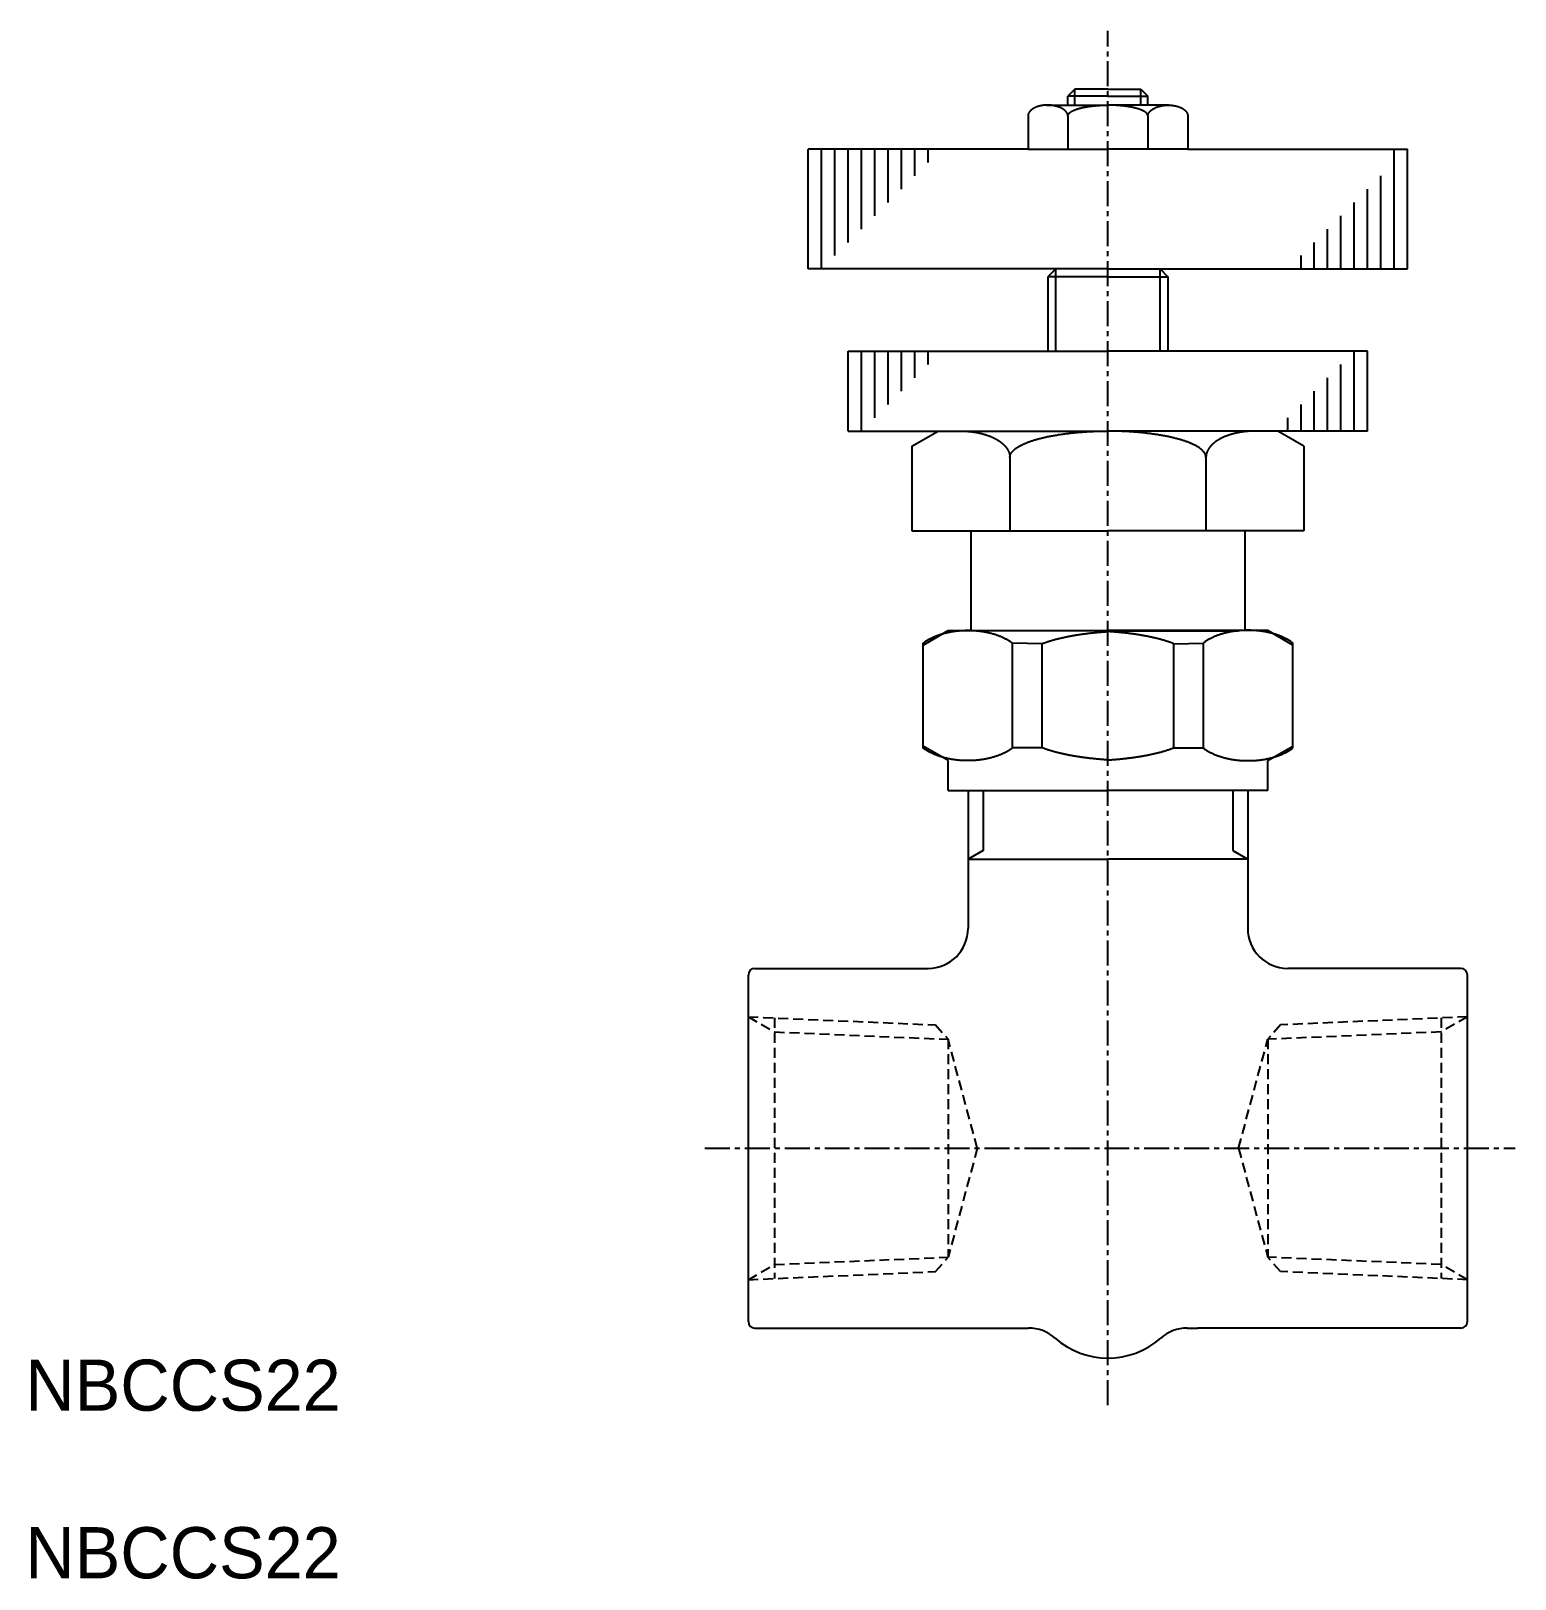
# Model space of a CAD drawing. Extents: x -13.7 to 60.6, y 117.1 to 194.6.
import ezdxf

# ---------------------------------------------------------------- set-up
doc = ezdxf.new("R2010")
doc.units = 0
doc.linetypes.add('CENTER', pattern=[2, 1.25, -0.25, 0.25, -0.25])
doc.linetypes.add('DASHED', pattern=[0.75, 0.5, -0.25])
doc.layers.get('0').update_dxf_attribs({"linetype": 'CONTINUOUS'})
doc.layers.add('CENTER', color=1, linetype='CENTER')

msp = doc.modelspace()

# ---------------------------------------------------------------- texts
at = {"color": 7, "linetype": 'CONTINUOUS'}
for p in [(-14.015, 125.552), (-14.015, 117.167)]:
    msp.add_text('NBCCS22', height=2.5597, dxfattribs=at).set_placement(p)

# ---------------------------------------------------------------- linework, layer by layer
at = {"color": 7, "linetype": 'CONTINUOUS'}
for p, q in [((38.529, 191.69), (38.179, 191.34)), ((38.529, 191.69), (38.179, 191.34)), ((40.179, 191.69), (38.529, 191.69)), ((40.179, 191.69), (38.529, 191.69)), ((40.179, 191.69), (41.829, 191.69)), ((40.179, 191.69), (41.829, 191.69)), ((41.829, 191.69), (42.179, 191.34)), ((41.829, 191.69), (42.179, 191.34)), ((37.124, 190.89), (40.179, 190.89)), ((37.124, 190.89), (40.179, 190.89)), ((40.179, 191.34), (38.179, 191.34)), ((40.179, 191.34), (38.179, 191.34)), ((38.179, 190.89), (38.179, 191.34)), ((38.179, 190.89), (38.179, 191.34)), ((40.179, 191.34), (42.179, 191.34)), ((40.179, 191.34), (42.179, 191.34)), ((43.234, 190.89), (40.179, 190.89)), ((43.234, 190.89), (40.179, 190.89)), ((42.179, 190.89), (42.179, 191.34)), ((42.179, 190.89), (42.179, 191.34)), ((36.179, 190.339), (36.179, 188.69)), ((36.179, 190.339), (36.179, 188.69)), ((38.179, 190.352), (38.179, 190.379)), ((38.179, 190.352), (38.179, 190.379)), ((38.179, 190.352), (38.179, 188.69)), ((38.179, 190.352), (38.179, 188.69)), ((42.179, 190.352), (42.179, 190.379)), ((42.179, 190.352), (42.179, 190.379)), ((42.179, 190.352), (42.179, 188.69)), ((42.179, 190.352), (42.179, 188.69)), ((44.179, 190.339), (44.179, 188.69)), ((44.179, 190.339), (44.179, 188.69)), ((36.179, 188.69), (25.179, 188.69)), ((25.179, 182.69), (25.179, 188.69)), ((36.179, 188.69), (40.179, 188.69)), ((44.179, 188.69), (40.179, 188.69)), ((44.179, 188.69), (55.179, 188.69)), ((55.179, 182.69), (55.179, 188.69)), ((40.179, 182.69), (25.179, 182.69)), ((40.179, 182.69), (25.179, 182.69)), ((37.569, 182.69), (37.179, 182.3)), ((40.179, 182.3), (37.179, 182.3)), ((37.179, 182.3), (37.179, 178.579)), ((40.179, 182.69), (37.569, 182.69)), ((40.179, 182.69), (55.179, 182.69)), ((40.179, 182.69), (55.179, 182.69)), ((40.179, 182.69), (42.789, 182.69)), ((40.179, 182.3), (43.179, 182.3)), ((42.789, 182.69), (43.179, 182.3)), ((43.179, 182.3), (43.179, 178.579)), ((27.179, 174.579), (27.179, 178.579)), ((27.179, 178.579), (40.179, 178.579)), ((53.179, 178.579), (40.179, 178.579)), ((53.179, 174.579), (53.179, 178.579)), ((27.179, 174.579), (40.179, 174.579)), ((30.364, 173.819), (31.679, 174.579)), ((53.179, 174.579), (40.179, 174.579)), ((49.994, 173.819), (48.679, 174.579)), ((30.364, 173.819), (30.364, 169.593)), ((49.994, 173.819), (49.994, 169.593)), ((35.272, 173.259), (35.272, 169.593)), ((45.087, 173.259), (45.087, 169.593)), ((30.364, 169.593), (40.179, 169.593)), ((33.321, 169.593), (33.321, 164.593)), ((49.994, 169.593), (40.179, 169.593)), ((47.037, 169.593), (47.037, 164.593)), ((30.929, 163.872), (32.179, 164.593)), ((32.179, 164.593), (40.179, 164.593)), ((40.179, 164.585), (33.656, 164.585)), ((48.179, 164.593), (40.179, 164.593)), ((40.179, 164.585), (46.702, 164.585)), ((49.429, 163.872), (48.179, 164.593)), ((30.929, 158.719), (30.929, 163.967)), ((30.929, 158.815), (30.929, 163.872)), ((35.401, 158.719), (35.401, 163.967)), ((36.884, 163.939), (35.401, 163.967)), ((36.884, 158.73), (36.884, 163.939)), ((43.474, 163.939), (44.957, 163.967)), ((43.474, 158.73), (43.474, 163.939)), ((44.957, 158.719), (44.957, 163.967)), ((49.429, 158.719), (49.429, 163.967)), ((49.429, 158.815), (49.429, 163.872)), ((32.179, 158.093), (30.929, 158.815)), ((32.179, 156.593), (32.179, 158.093)), ((36.884, 158.73), (35.401, 158.719)), ((43.474, 158.73), (44.957, 158.719)), ((48.179, 158.093), (49.429, 158.815)), ((48.179, 156.593), (48.179, 158.093)), ((32.179, 156.593), (40.179, 156.593)), ((33.179, 156.593), (33.179, 149.69)), ((48.179, 156.593), (40.179, 156.593)), ((47.179, 156.593), (47.179, 149.69)), ((33.179, 153.16), (40.179, 153.16)), ((47.179, 153.16), (40.179, 153.16)), ((22.179, 130.023), (22.179, 147.357)), ((22.512, 147.69), (31.179, 147.69)), ((57.846, 147.69), (49.179, 147.69)), ((58.179, 130.023), (58.179, 147.357)), ((22.512, 129.69), (35.679, 129.69)), ((35.179, 129.69), (35.679, 129.69)), ((35.429, 129.69), (36.21, 129.69)), ((44.148, 129.69), (44.679, 129.69)), ((57.846, 129.69), (44.679, 129.69))]:
    msp.add_line(p, q, dxfattribs=at)
at = {"color": 3, "linetype": 'CONTINUOUS'}
for p, q in [((38.529, 190.89), (38.529, 191.69)), ((38.529, 190.89), (38.529, 191.69)), ((41.829, 190.89), (41.829, 191.69)), ((41.829, 190.89), (41.829, 191.69)), ((25.846, 182.69), (25.846, 188.69)), ((26.512, 183.357), (26.512, 188.69)), ((27.179, 184.023), (27.179, 188.69)), ((27.846, 184.69), (27.846, 188.69)), ((28.512, 185.357), (28.512, 188.69)), ((29.179, 186.023), (29.179, 188.69)), ((29.179, 186.023), (29.179, 188.69)), ((29.846, 186.69), (29.846, 188.69)), ((30.512, 187.357), (30.512, 188.69)), ((31.179, 188.023), (31.179, 188.69)), ((54.512, 182.69), (54.512, 188.69)), ((53.846, 182.69), (53.846, 187.357)), ((52.512, 182.69), (52.512, 186.023)), ((53.179, 182.69), (53.179, 186.69)), ((51.846, 182.69), (51.846, 185.357)), ((51.179, 182.69), (51.179, 184.69)), ((51.179, 182.69), (51.179, 184.69)), ((50.512, 182.69), (50.512, 184.023)), ((49.846, 182.69), (49.846, 183.357)), ((37.569, 178.579), (37.569, 182.69)), ((42.789, 178.579), (42.789, 182.69)), ((27.846, 174.579), (27.846, 178.579)), ((28.512, 175.245), (28.512, 178.579)), ((29.179, 175.912), (29.179, 178.579)), ((29.846, 176.579), (29.846, 178.579)), ((30.512, 177.245), (30.512, 178.579)), ((31.179, 177.912), (31.179, 178.579)), ((52.512, 174.579), (52.512, 178.579)), ((51.846, 174.579), (51.846, 177.912)), ((51.179, 174.579), (51.179, 177.245)), ((49.846, 174.579), (49.846, 175.912)), ((50.512, 174.579), (50.512, 176.579)), ((49.179, 174.579), (49.179, 175.245)), ((33.929, 156.593), (33.929, 153.593)), ((46.429, 156.593), (46.429, 153.593)), ((33.929, 153.593), (33.179, 153.16)), ((46.429, 153.593), (47.179, 153.16))]:
    msp.add_line(p, q, dxfattribs=at)
at = {"color": 3, "linetype": 'DASHED'}
for p, q in [((22.179, 145.268), (23.492, 144.51)), ((22.179, 145.268), (31.546, 144.861)), ((23.492, 145.211), (23.492, 132.169)), ((58.179, 145.268), (48.812, 144.861)), ((58.179, 145.268), (56.866, 144.51)), ((56.866, 145.211), (56.866, 132.169)), ((23.492, 144.51), (32.179, 144.14)), ((31.546, 144.861), (32.179, 144.14)), ((32.179, 144.14), (32.179, 133.24)), ((33.639, 138.69), (32.179, 144.14)), ((46.719, 138.69), (48.179, 144.14)), ((48.812, 144.861), (48.179, 144.14)), ((56.866, 144.51), (48.179, 144.14)), ((48.179, 144.14), (48.179, 133.24)), ((33.639, 138.69), (32.179, 133.24)), ((46.719, 138.69), (48.179, 133.24)), ((22.179, 132.111), (23.492, 132.869)), ((22.179, 132.111), (31.546, 132.519)), ((23.492, 132.869), (32.179, 133.24)), ((31.546, 132.519), (32.179, 133.24)), ((56.866, 132.869), (48.179, 133.24)), ((48.812, 132.519), (48.179, 133.24)), ((58.179, 132.111), (48.812, 132.519)), ((58.179, 132.111), (56.866, 132.869))]:
    msp.add_line(p, q, dxfattribs=at)
at = {"color": 7, "linetype": 'CONTINUOUS'}
for points in [[(38.18, 190.372, 0), (38.178, 190.385, 0), (38.175, 190.398, 0), (38.171, 190.411, 0), (38.166, 190.425, 0), (38.161, 190.438, 0), (38.156, 190.451, 0), (38.15, 190.464, 0), (38.143, 190.477, 0), (38.136, 190.49, 0), (38.129, 190.502, 0), (38.12, 190.515, 0), (38.112, 190.528, 0), (38.102, 190.54, 0), (38.093, 190.552, 0), (38.082, 190.565, 0), (38.072, 190.577, 0), (38.06, 190.589, 0), (38.048, 190.6, 0), (38.036, 190.612, 0), (38.023, 190.623, 0), (38.01, 190.635, 0), (37.996, 190.646, 0), (37.982, 190.657, 0), (37.967, 190.668, 0), (37.952, 190.678, 0), (37.937, 190.688, 0), (37.921, 190.699, 0), (37.904, 190.709, 0), (37.888, 190.718, 0), (37.87, 190.728, 0), (37.853, 190.737, 0), (37.835, 190.746, 0), (37.816, 190.755, 0), (37.798, 190.764, 0), (37.779, 190.772, 0), (37.759, 190.78, 0), (37.739, 190.788, 0), (37.719, 190.795, 0), (37.699, 190.803, 0), (37.678, 190.81, 0), (37.657, 190.817, 0), (37.636, 190.823, 0), (37.615, 190.829, 0), (37.593, 190.835, 0), (37.571, 190.841, 0), (37.549, 190.846, 0), (37.526, 190.851, 0), (37.504, 190.856, 0), (37.481, 190.86, 0), (37.458, 190.865, 0), (37.435, 190.868, 0), (37.412, 190.872, 0), (37.389, 190.875, 0), (37.365, 190.878, 0), (37.341, 190.881, 0), (37.318, 190.883, 0), (37.294, 190.885, 0), (37.27, 190.887, 0), (37.246, 190.888, 0), (37.222, 190.889, 0), (37.198, 190.89, 0), (37.175, 190.89, 0), (37.151, 190.89, 0), (37.127, 190.89, 0), (37.103, 190.89, 0), (37.079, 190.889, 0), (37.055, 190.888, 0), (37.031, 190.886, 0), (37.008, 190.884, 0), (36.984, 190.882, 0), (36.961, 190.88, 0), (36.938, 190.877, 0), (36.914, 190.874, 0), (36.892, 190.87, 0), (36.869, 190.867, 0), (36.846, 190.863, 0), (36.824, 190.858, 0), (36.801, 190.854, 0), (36.779, 190.849, 0), (36.758, 190.844, 0), (36.736, 190.838, 0), (36.715, 190.833, 0), (36.694, 190.826, 0), (36.673, 190.82, 0), (36.652, 190.814, 0), (36.632, 190.807, 0), (36.612, 190.799, 0), (36.593, 190.792, 0), (36.574, 190.784, 0), (36.555, 190.776, 0), (36.536, 190.768, 0), (36.518, 190.76, 0), (36.5, 190.751, 0), (36.483, 190.742, 0), (36.466, 190.733, 0), (36.449, 190.724, 0), (36.433, 190.714, 0), (36.417, 190.704, 0), (36.402, 190.694, 0), (36.387, 190.684, 0), (36.373, 190.673, 0), (36.359, 190.663, 0), (36.346, 190.652, 0), (36.333, 190.641, 0), (36.32, 190.63, 0), (36.308, 190.618, 0), (36.297, 190.607, 0), (36.286, 190.595, 0), (36.275, 190.583, 0), (36.265, 190.571, 0), (36.256, 190.559, 0), (36.247, 190.547, 0), (36.239, 190.534, 0), (36.231, 190.522, 0), (36.223, 190.509, 0), (36.217, 190.497, 0), (36.21, 190.484, 0), (36.205, 190.471, 0), (36.2, 190.458, 0), (36.195, 190.445, 0), (36.191, 190.432, 0), (36.188, 190.419, 0), (36.185, 190.405, 0), (36.182, 190.392, 0), (36.181, 190.379, 0), (36.18, 190.366, 0), (36.179, 190.352, 0), (36.179, 190.339, 0)], [(38.18, 190.372, 0), (38.178, 190.385, 0), (38.175, 190.398, 0), (38.171, 190.411, 0), (38.166, 190.425, 0), (38.161, 190.438, 0), (38.156, 190.451, 0), (38.15, 190.464, 0), (38.143, 190.477, 0), (38.136, 190.49, 0), (38.129, 190.502, 0), (38.12, 190.515, 0), (38.112, 190.528, 0), (38.102, 190.54, 0), (38.093, 190.552, 0), (38.082, 190.565, 0), (38.072, 190.577, 0), (38.06, 190.589, 0), (38.048, 190.6, 0), (38.036, 190.612, 0), (38.023, 190.623, 0), (38.01, 190.635, 0), (37.996, 190.646, 0), (37.982, 190.657, 0), (37.967, 190.668, 0), (37.952, 190.678, 0), (37.937, 190.688, 0), (37.921, 190.699, 0), (37.904, 190.709, 0), (37.888, 190.718, 0), (37.87, 190.728, 0), (37.853, 190.737, 0), (37.835, 190.746, 0), (37.816, 190.755, 0), (37.798, 190.764, 0), (37.779, 190.772, 0), (37.759, 190.78, 0), (37.739, 190.788, 0), (37.719, 190.795, 0), (37.699, 190.803, 0), (37.678, 190.81, 0), (37.657, 190.817, 0), (37.636, 190.823, 0), (37.615, 190.829, 0), (37.593, 190.835, 0), (37.571, 190.841, 0), (37.549, 190.846, 0), (37.526, 190.851, 0), (37.504, 190.856, 0), (37.481, 190.86, 0), (37.458, 190.865, 0), (37.435, 190.868, 0), (37.412, 190.872, 0), (37.389, 190.875, 0), (37.365, 190.878, 0), (37.341, 190.881, 0), (37.318, 190.883, 0), (37.294, 190.885, 0), (37.27, 190.887, 0), (37.246, 190.888, 0), (37.222, 190.889, 0), (37.198, 190.89, 0), (37.175, 190.89, 0), (37.151, 190.89, 0), (37.127, 190.89, 0), (37.103, 190.89, 0), (37.079, 190.889, 0), (37.055, 190.888, 0), (37.031, 190.886, 0), (37.008, 190.884, 0), (36.984, 190.882, 0), (36.961, 190.88, 0), (36.938, 190.877, 0), (36.914, 190.874, 0), (36.892, 190.87, 0), (36.869, 190.867, 0), (36.846, 190.863, 0), (36.824, 190.858, 0), (36.801, 190.854, 0), (36.779, 190.849, 0), (36.758, 190.844, 0), (36.736, 190.838, 0), (36.715, 190.833, 0), (36.694, 190.826, 0), (36.673, 190.82, 0), (36.652, 190.814, 0), (36.632, 190.807, 0), (36.612, 190.799, 0), (36.593, 190.792, 0), (36.574, 190.784, 0), (36.555, 190.776, 0), (36.536, 190.768, 0), (36.518, 190.76, 0), (36.5, 190.751, 0), (36.483, 190.742, 0), (36.466, 190.733, 0), (36.449, 190.724, 0), (36.433, 190.714, 0), (36.417, 190.704, 0), (36.402, 190.694, 0), (36.387, 190.684, 0), (36.373, 190.673, 0), (36.359, 190.663, 0), (36.346, 190.652, 0), (36.333, 190.641, 0), (36.32, 190.63, 0), (36.308, 190.618, 0), (36.297, 190.607, 0), (36.286, 190.595, 0), (36.275, 190.583, 0), (36.265, 190.571, 0), (36.256, 190.559, 0), (36.247, 190.547, 0), (36.239, 190.534, 0), (36.231, 190.522, 0), (36.223, 190.509, 0), (36.217, 190.497, 0), (36.21, 190.484, 0), (36.205, 190.471, 0), (36.2, 190.458, 0), (36.195, 190.445, 0), (36.191, 190.432, 0), (36.188, 190.419, 0), (36.185, 190.405, 0), (36.182, 190.392, 0), (36.181, 190.379, 0), (36.18, 190.366, 0), (36.179, 190.352, 0), (36.179, 190.339, 0)], [(38.179, 190.352, 0), (38.179, 190.359, 0), (38.18, 190.365, 0), (38.18, 190.372, 0), (38.181, 190.378, 0), (38.183, 190.385, 0), (38.184, 190.392, 0), (38.186, 190.398, 0), (38.189, 190.405, 0), (38.191, 190.411, 0), (38.194, 190.418, 0), (38.197, 190.424, 0), (38.201, 190.431, 0), (38.204, 190.438, 0), (38.209, 190.444, 0), (38.213, 190.451, 0), (38.218, 190.457, 0), (38.222, 190.463, 0), (38.228, 190.47, 0), (38.233, 190.476, 0), (38.239, 190.483, 0), (38.245, 190.489, 0), (38.252, 190.496, 0), (38.258, 190.502, 0), (38.265, 190.508, 0), (38.272, 190.515, 0), (38.28, 190.521, 0), (38.288, 190.527, 0), (38.296, 190.533, 0), (38.304, 190.54, 0), (38.313, 190.546, 0), (38.322, 190.552, 0), (38.331, 190.558, 0), (38.341, 190.564, 0), (38.351, 190.57, 0), (38.361, 190.576, 0), (38.371, 190.582, 0), (38.382, 190.588, 0), (38.393, 190.594, 0), (38.404, 190.6, 0), (38.415, 190.606, 0), (38.427, 190.611, 0), (38.439, 190.617, 0), (38.451, 190.623, 0), (38.464, 190.629, 0), (38.476, 190.634, 0), (38.489, 190.64, 0), (38.503, 190.645, 0), (38.516, 190.651, 0), (38.53, 190.656, 0), (38.544, 190.662, 0), (38.558, 190.667, 0), (38.573, 190.673, 0), (38.587, 190.678, 0), (38.602, 190.683, 0), (38.618, 190.688, 0), (38.633, 190.693, 0), (38.649, 190.698, 0), (38.665, 190.704, 0), (38.681, 190.708, 0), (38.697, 190.713, 0), (38.714, 190.718, 0), (38.73, 190.723, 0), (38.748, 190.728, 0), (38.765, 190.733, 0), (38.782, 190.737, 0), (38.8, 190.742, 0), (38.818, 190.746, 0), (38.836, 190.751, 0), (38.854, 190.755, 0), (38.873, 190.759, 0), (38.891, 190.764, 0), (38.91, 190.768, 0), (38.929, 190.772, 0), (38.949, 190.776, 0), (38.968, 190.78, 0), (38.988, 190.784, 0), (39.007, 190.788, 0), (39.027, 190.792, 0), (39.048, 190.796, 0), (39.068, 190.799, 0), (39.088, 190.803, 0), (39.109, 190.807, 0), (39.13, 190.81, 0), (39.151, 190.814, 0), (39.172, 190.817, 0), (39.193, 190.82, 0), (39.215, 190.823, 0), (39.236, 190.827, 0), (39.258, 190.83, 0), (39.28, 190.833, 0), (39.302, 190.836, 0), (39.324, 190.838, 0), (39.346, 190.841, 0), (39.368, 190.844, 0), (39.391, 190.847, 0), (39.414, 190.849, 0), (39.436, 190.852, 0), (39.459, 190.854, 0), (39.482, 190.856, 0), (39.505, 190.859, 0), (39.528, 190.861, 0), (39.552, 190.863, 0), (39.575, 190.865, 0), (39.599, 190.867, 0), (39.622, 190.869, 0), (39.646, 190.871, 0), (39.669, 190.872, 0), (39.693, 190.874, 0), (39.717, 190.876, 0), (39.741, 190.877, 0), (39.765, 190.878, 0), (39.789, 190.88, 0), (39.813, 190.881, 0), (39.837, 190.882, 0), (39.861, 190.883, 0), (39.886, 190.884, 0), (39.91, 190.885, 0), (39.934, 190.886, 0), (39.959, 190.887, 0), (39.983, 190.888, 0), (40.007, 190.888, 0), (40.032, 190.889, 0), (40.056, 190.889, 0), (40.081, 190.889, 0), (40.105, 190.89, 0), (40.13, 190.89, 0), (40.154, 190.89, 0), (40.179, 190.89, 0)], [(38.179, 190.352, 0), (38.179, 190.359, 0), (38.18, 190.365, 0), (38.18, 190.372, 0), (38.181, 190.378, 0), (38.183, 190.385, 0), (38.184, 190.392, 0), (38.186, 190.398, 0), (38.189, 190.405, 0), (38.191, 190.411, 0), (38.194, 190.418, 0), (38.197, 190.424, 0), (38.201, 190.431, 0), (38.204, 190.438, 0), (38.209, 190.444, 0), (38.213, 190.451, 0), (38.218, 190.457, 0), (38.222, 190.463, 0), (38.228, 190.47, 0), (38.233, 190.476, 0), (38.239, 190.483, 0), (38.245, 190.489, 0), (38.252, 190.496, 0), (38.258, 190.502, 0), (38.265, 190.508, 0), (38.272, 190.515, 0), (38.28, 190.521, 0), (38.288, 190.527, 0), (38.296, 190.533, 0), (38.304, 190.54, 0), (38.313, 190.546, 0), (38.322, 190.552, 0), (38.331, 190.558, 0), (38.341, 190.564, 0), (38.351, 190.57, 0), (38.361, 190.576, 0), (38.371, 190.582, 0), (38.382, 190.588, 0), (38.393, 190.594, 0), (38.404, 190.6, 0), (38.415, 190.606, 0), (38.427, 190.611, 0), (38.439, 190.617, 0), (38.451, 190.623, 0), (38.464, 190.629, 0), (38.476, 190.634, 0), (38.489, 190.64, 0), (38.503, 190.645, 0), (38.516, 190.651, 0), (38.53, 190.656, 0), (38.544, 190.662, 0), (38.558, 190.667, 0), (38.573, 190.673, 0), (38.587, 190.678, 0), (38.602, 190.683, 0), (38.618, 190.688, 0), (38.633, 190.693, 0), (38.649, 190.698, 0), (38.665, 190.704, 0), (38.681, 190.708, 0), (38.697, 190.713, 0), (38.714, 190.718, 0), (38.73, 190.723, 0), (38.748, 190.728, 0), (38.765, 190.733, 0), (38.782, 190.737, 0), (38.8, 190.742, 0), (38.818, 190.746, 0), (38.836, 190.751, 0), (38.854, 190.755, 0), (38.873, 190.759, 0), (38.891, 190.764, 0), (38.91, 190.768, 0), (38.929, 190.772, 0), (38.949, 190.776, 0), (38.968, 190.78, 0), (38.988, 190.784, 0), (39.007, 190.788, 0), (39.027, 190.792, 0), (39.048, 190.796, 0), (39.068, 190.799, 0), (39.088, 190.803, 0), (39.109, 190.807, 0), (39.13, 190.81, 0), (39.151, 190.814, 0), (39.172, 190.817, 0), (39.193, 190.82, 0), (39.215, 190.823, 0), (39.236, 190.827, 0), (39.258, 190.83, 0), (39.28, 190.833, 0), (39.302, 190.836, 0), (39.324, 190.838, 0), (39.346, 190.841, 0), (39.368, 190.844, 0), (39.391, 190.847, 0), (39.414, 190.849, 0), (39.436, 190.852, 0), (39.459, 190.854, 0), (39.482, 190.856, 0), (39.505, 190.859, 0), (39.528, 190.861, 0), (39.552, 190.863, 0), (39.575, 190.865, 0), (39.599, 190.867, 0), (39.622, 190.869, 0), (39.646, 190.871, 0), (39.669, 190.872, 0), (39.693, 190.874, 0), (39.717, 190.876, 0), (39.741, 190.877, 0), (39.765, 190.878, 0), (39.789, 190.88, 0), (39.813, 190.881, 0), (39.837, 190.882, 0), (39.861, 190.883, 0), (39.886, 190.884, 0), (39.91, 190.885, 0), (39.934, 190.886, 0), (39.959, 190.887, 0), (39.983, 190.888, 0), (40.007, 190.888, 0), (40.032, 190.889, 0), (40.056, 190.889, 0), (40.081, 190.889, 0), (40.105, 190.89, 0), (40.13, 190.89, 0), (40.154, 190.89, 0), (40.179, 190.89, 0)], [(42.179, 190.352, 0), (42.179, 190.359, 0), (42.178, 190.365, 0), (42.178, 190.372, 0), (42.177, 190.378, 0), (42.175, 190.385, 0), (42.174, 190.392, 0), (42.172, 190.398, 0), (42.169, 190.405, 0), (42.167, 190.411, 0), (42.164, 190.418, 0), (42.161, 190.424, 0), (42.157, 190.431, 0), (42.154, 190.438, 0), (42.15, 190.444, 0), (42.145, 190.451, 0), (42.141, 190.457, 0), (42.136, 190.463, 0), (42.13, 190.47, 0), (42.125, 190.476, 0), (42.119, 190.483, 0), (42.113, 190.489, 0), (42.107, 190.496, 0), (42.1, 190.502, 0), (42.093, 190.508, 0), (42.086, 190.515, 0), (42.078, 190.521, 0), (42.07, 190.527, 0), (42.062, 190.533, 0), (42.054, 190.54, 0), (42.045, 190.546, 0), (42.036, 190.552, 0), (42.027, 190.558, 0), (42.017, 190.564, 0), (42.007, 190.57, 0), (41.997, 190.576, 0), (41.987, 190.582, 0), (41.976, 190.588, 0), (41.965, 190.594, 0), (41.954, 190.6, 0), (41.943, 190.606, 0), (41.931, 190.611, 0), (41.919, 190.617, 0), (41.907, 190.623, 0), (41.894, 190.629, 0), (41.882, 190.634, 0), (41.869, 190.64, 0), (41.855, 190.645, 0), (41.842, 190.651, 0), (41.828, 190.656, 0), (41.814, 190.662, 0), (41.8, 190.667, 0), (41.785, 190.673, 0), (41.771, 190.678, 0), (41.756, 190.683, 0), (41.74, 190.688, 0), (41.725, 190.693, 0), (41.709, 190.698, 0), (41.693, 190.704, 0), (41.677, 190.708, 0), (41.661, 190.713, 0), (41.644, 190.718, 0), (41.627, 190.723, 0), (41.611, 190.728, 0), (41.593, 190.733, 0), (41.576, 190.737, 0), (41.558, 190.742, 0), (41.54, 190.746, 0), (41.522, 190.751, 0), (41.504, 190.755, 0), (41.485, 190.759, 0), (41.467, 190.764, 0), (41.448, 190.768, 0), (41.429, 190.772, 0), (41.41, 190.776, 0), (41.39, 190.78, 0), (41.37, 190.784, 0), (41.351, 190.788, 0), (41.331, 190.792, 0), (41.31, 190.796, 0), (41.29, 190.799, 0), (41.27, 190.803, 0), (41.249, 190.807, 0), (41.228, 190.81, 0), (41.207, 190.814, 0), (41.186, 190.817, 0), (41.165, 190.82, 0), (41.143, 190.823, 0), (41.122, 190.827, 0), (41.1, 190.83, 0), (41.078, 190.833, 0), (41.056, 190.836, 0), (41.034, 190.838, 0), (41.012, 190.841, 0), (40.989, 190.844, 0), (40.967, 190.847, 0), (40.944, 190.849, 0), (40.922, 190.852, 0), (40.899, 190.854, 0), (40.876, 190.856, 0), (40.853, 190.859, 0), (40.83, 190.861, 0), (40.806, 190.863, 0), (40.783, 190.865, 0), (40.76, 190.867, 0), (40.736, 190.869, 0), (40.712, 190.871, 0), (40.689, 190.872, 0), (40.665, 190.874, 0), (40.641, 190.876, 0), (40.617, 190.877, 0), (40.593, 190.878, 0), (40.569, 190.88, 0), (40.545, 190.881, 0), (40.521, 190.882, 0), (40.497, 190.883, 0), (40.472, 190.884, 0), (40.448, 190.885, 0), (40.424, 190.886, 0), (40.4, 190.887, 0), (40.375, 190.888, 0), (40.351, 190.888, 0), (40.326, 190.889, 0), (40.302, 190.889, 0), (40.277, 190.889, 0), (40.253, 190.89, 0), (40.228, 190.89, 0), (40.204, 190.89, 0), (40.179, 190.89, 0)], [(42.179, 190.352, 0), (42.179, 190.359, 0), (42.178, 190.365, 0), (42.178, 190.372, 0), (42.177, 190.378, 0), (42.175, 190.385, 0), (42.174, 190.392, 0), (42.172, 190.398, 0), (42.169, 190.405, 0), (42.167, 190.411, 0), (42.164, 190.418, 0), (42.161, 190.424, 0), (42.157, 190.431, 0), (42.154, 190.438, 0), (42.15, 190.444, 0), (42.145, 190.451, 0), (42.141, 190.457, 0), (42.136, 190.463, 0), (42.13, 190.47, 0), (42.125, 190.476, 0), (42.119, 190.483, 0), (42.113, 190.489, 0), (42.107, 190.496, 0), (42.1, 190.502, 0), (42.093, 190.508, 0), (42.086, 190.515, 0), (42.078, 190.521, 0), (42.07, 190.527, 0), (42.062, 190.533, 0), (42.054, 190.54, 0), (42.045, 190.546, 0), (42.036, 190.552, 0), (42.027, 190.558, 0), (42.017, 190.564, 0), (42.007, 190.57, 0), (41.997, 190.576, 0), (41.987, 190.582, 0), (41.976, 190.588, 0), (41.965, 190.594, 0), (41.954, 190.6, 0), (41.943, 190.606, 0), (41.931, 190.611, 0), (41.919, 190.617, 0), (41.907, 190.623, 0), (41.894, 190.629, 0), (41.882, 190.634, 0), (41.869, 190.64, 0), (41.855, 190.645, 0), (41.842, 190.651, 0), (41.828, 190.656, 0), (41.814, 190.662, 0), (41.8, 190.667, 0), (41.785, 190.673, 0), (41.771, 190.678, 0), (41.756, 190.683, 0), (41.74, 190.688, 0), (41.725, 190.693, 0), (41.709, 190.698, 0), (41.693, 190.704, 0), (41.677, 190.708, 0), (41.661, 190.713, 0), (41.644, 190.718, 0), (41.627, 190.723, 0), (41.611, 190.728, 0), (41.593, 190.733, 0), (41.576, 190.737, 0), (41.558, 190.742, 0), (41.54, 190.746, 0), (41.522, 190.751, 0), (41.504, 190.755, 0), (41.485, 190.759, 0), (41.467, 190.764, 0), (41.448, 190.768, 0), (41.429, 190.772, 0), (41.41, 190.776, 0), (41.39, 190.78, 0), (41.37, 190.784, 0), (41.351, 190.788, 0), (41.331, 190.792, 0), (41.31, 190.796, 0), (41.29, 190.799, 0), (41.27, 190.803, 0), (41.249, 190.807, 0), (41.228, 190.81, 0), (41.207, 190.814, 0), (41.186, 190.817, 0), (41.165, 190.82, 0), (41.143, 190.823, 0), (41.122, 190.827, 0), (41.1, 190.83, 0), (41.078, 190.833, 0), (41.056, 190.836, 0), (41.034, 190.838, 0), (41.012, 190.841, 0), (40.989, 190.844, 0), (40.967, 190.847, 0), (40.944, 190.849, 0), (40.922, 190.852, 0), (40.899, 190.854, 0), (40.876, 190.856, 0), (40.853, 190.859, 0), (40.83, 190.861, 0), (40.806, 190.863, 0), (40.783, 190.865, 0), (40.76, 190.867, 0), (40.736, 190.869, 0), (40.712, 190.871, 0), (40.689, 190.872, 0), (40.665, 190.874, 0), (40.641, 190.876, 0), (40.617, 190.877, 0), (40.593, 190.878, 0), (40.569, 190.88, 0), (40.545, 190.881, 0), (40.521, 190.882, 0), (40.497, 190.883, 0), (40.472, 190.884, 0), (40.448, 190.885, 0), (40.424, 190.886, 0), (40.4, 190.887, 0), (40.375, 190.888, 0), (40.351, 190.888, 0), (40.326, 190.889, 0), (40.302, 190.889, 0), (40.277, 190.889, 0), (40.253, 190.89, 0), (40.228, 190.89, 0), (40.204, 190.89, 0), (40.179, 190.89, 0)], [(42.178, 190.372, 0), (42.18, 190.385, 0), (42.184, 190.398, 0), (42.187, 190.411, 0), (42.192, 190.425, 0), (42.197, 190.438, 0), (42.202, 190.451, 0), (42.208, 190.464, 0), (42.215, 190.477, 0), (42.222, 190.49, 0), (42.229, 190.502, 0), (42.238, 190.515, 0), (42.246, 190.528, 0), (42.256, 190.54, 0), (42.265, 190.552, 0), (42.276, 190.565, 0), (42.286, 190.577, 0), (42.298, 190.589, 0), (42.31, 190.6, 0), (42.322, 190.612, 0), (42.335, 190.623, 0), (42.348, 190.635, 0), (42.362, 190.646, 0), (42.376, 190.657, 0), (42.391, 190.668, 0), (42.406, 190.678, 0), (42.421, 190.688, 0), (42.437, 190.699, 0), (42.454, 190.709, 0), (42.471, 190.718, 0), (42.488, 190.728, 0), (42.505, 190.737, 0), (42.523, 190.746, 0), (42.542, 190.755, 0), (42.56, 190.764, 0), (42.58, 190.772, 0), (42.599, 190.78, 0), (42.619, 190.788, 0), (42.639, 190.795, 0), (42.659, 190.803, 0), (42.68, 190.81, 0), (42.701, 190.817, 0), (42.722, 190.823, 0), (42.743, 190.829, 0), (42.765, 190.835, 0), (42.787, 190.841, 0), (42.809, 190.846, 0), (42.832, 190.851, 0), (42.854, 190.856, 0), (42.877, 190.86, 0), (42.9, 190.865, 0), (42.923, 190.868, 0), (42.946, 190.872, 0), (42.97, 190.875, 0), (42.993, 190.878, 0), (43.017, 190.881, 0), (43.04, 190.883, 0), (43.064, 190.885, 0), (43.088, 190.887, 0), (43.112, 190.888, 0), (43.136, 190.889, 0), (43.16, 190.89, 0), (43.184, 190.89, 0), (43.208, 190.89, 0), (43.231, 190.89, 0), (43.255, 190.89, 0), (43.279, 190.889, 0), (43.303, 190.888, 0), (43.327, 190.886, 0), (43.35, 190.884, 0), (43.374, 190.882, 0), (43.397, 190.88, 0), (43.42, 190.877, 0), (43.444, 190.874, 0), (43.467, 190.87, 0), (43.489, 190.867, 0), (43.512, 190.863, 0), (43.535, 190.858, 0), (43.557, 190.854, 0), (43.579, 190.849, 0), (43.601, 190.844, 0), (43.622, 190.838, 0), (43.644, 190.833, 0), (43.664, 190.826, 0), (43.685, 190.82, 0), (43.706, 190.814, 0), (43.726, 190.807, 0), (43.746, 190.799, 0), (43.765, 190.792, 0), (43.784, 190.784, 0), (43.803, 190.776, 0), (43.822, 190.768, 0), (43.84, 190.76, 0), (43.858, 190.751, 0), (43.875, 190.742, 0), (43.892, 190.733, 0), (43.909, 190.724, 0), (43.925, 190.714, 0), (43.941, 190.704, 0), (43.956, 190.694, 0), (43.971, 190.684, 0), (43.985, 190.673, 0), (43.999, 190.663, 0), (44.012, 190.652, 0), (44.025, 190.641, 0), (44.038, 190.63, 0), (44.05, 190.618, 0), (44.061, 190.607, 0), (44.072, 190.595, 0), (44.083, 190.583, 0), (44.093, 190.571, 0), (44.102, 190.559, 0), (44.111, 190.547, 0), (44.12, 190.534, 0), (44.127, 190.522, 0), (44.135, 190.509, 0), (44.142, 190.497, 0), (44.148, 190.484, 0), (44.153, 190.471, 0), (44.158, 190.458, 0), (44.163, 190.445, 0), (44.167, 190.432, 0), (44.17, 190.419, 0), (44.173, 190.405, 0), (44.176, 190.392, 0), (44.177, 190.379, 0), (44.178, 190.366, 0), (44.179, 190.352, 0), (44.179, 190.339, 0)], [(42.178, 190.372, 0), (42.18, 190.385, 0), (42.184, 190.398, 0), (42.187, 190.411, 0), (42.192, 190.425, 0), (42.197, 190.438, 0), (42.202, 190.451, 0), (42.208, 190.464, 0), (42.215, 190.477, 0), (42.222, 190.49, 0), (42.229, 190.502, 0), (42.238, 190.515, 0), (42.246, 190.528, 0), (42.256, 190.54, 0), (42.265, 190.552, 0), (42.276, 190.565, 0), (42.286, 190.577, 0), (42.298, 190.589, 0), (42.31, 190.6, 0), (42.322, 190.612, 0), (42.335, 190.623, 0), (42.348, 190.635, 0), (42.362, 190.646, 0), (42.376, 190.657, 0), (42.391, 190.668, 0), (42.406, 190.678, 0), (42.421, 190.688, 0), (42.437, 190.699, 0), (42.454, 190.709, 0), (42.471, 190.718, 0), (42.488, 190.728, 0), (42.505, 190.737, 0), (42.523, 190.746, 0), (42.542, 190.755, 0), (42.56, 190.764, 0), (42.58, 190.772, 0), (42.599, 190.78, 0), (42.619, 190.788, 0), (42.639, 190.795, 0), (42.659, 190.803, 0), (42.68, 190.81, 0), (42.701, 190.817, 0), (42.722, 190.823, 0), (42.743, 190.829, 0), (42.765, 190.835, 0), (42.787, 190.841, 0), (42.809, 190.846, 0), (42.832, 190.851, 0), (42.854, 190.856, 0), (42.877, 190.86, 0), (42.9, 190.865, 0), (42.923, 190.868, 0), (42.946, 190.872, 0), (42.97, 190.875, 0), (42.993, 190.878, 0), (43.017, 190.881, 0), (43.04, 190.883, 0), (43.064, 190.885, 0), (43.088, 190.887, 0), (43.112, 190.888, 0), (43.136, 190.889, 0), (43.16, 190.89, 0), (43.184, 190.89, 0), (43.208, 190.89, 0), (43.231, 190.89, 0), (43.255, 190.89, 0), (43.279, 190.889, 0), (43.303, 190.888, 0), (43.327, 190.886, 0), (43.35, 190.884, 0), (43.374, 190.882, 0), (43.397, 190.88, 0), (43.42, 190.877, 0), (43.444, 190.874, 0), (43.467, 190.87, 0), (43.489, 190.867, 0), (43.512, 190.863, 0), (43.535, 190.858, 0), (43.557, 190.854, 0), (43.579, 190.849, 0), (43.601, 190.844, 0), (43.622, 190.838, 0), (43.644, 190.833, 0), (43.664, 190.826, 0), (43.685, 190.82, 0), (43.706, 190.814, 0), (43.726, 190.807, 0), (43.746, 190.799, 0), (43.765, 190.792, 0), (43.784, 190.784, 0), (43.803, 190.776, 0), (43.822, 190.768, 0), (43.84, 190.76, 0), (43.858, 190.751, 0), (43.875, 190.742, 0), (43.892, 190.733, 0), (43.909, 190.724, 0), (43.925, 190.714, 0), (43.941, 190.704, 0), (43.956, 190.694, 0), (43.971, 190.684, 0), (43.985, 190.673, 0), (43.999, 190.663, 0), (44.012, 190.652, 0), (44.025, 190.641, 0), (44.038, 190.63, 0), (44.05, 190.618, 0), (44.061, 190.607, 0), (44.072, 190.595, 0), (44.083, 190.583, 0), (44.093, 190.571, 0), (44.102, 190.559, 0), (44.111, 190.547, 0), (44.12, 190.534, 0), (44.127, 190.522, 0), (44.135, 190.509, 0), (44.142, 190.497, 0), (44.148, 190.484, 0), (44.153, 190.471, 0), (44.158, 190.458, 0), (44.163, 190.445, 0), (44.167, 190.432, 0), (44.17, 190.419, 0), (44.173, 190.405, 0), (44.176, 190.392, 0), (44.177, 190.379, 0), (44.178, 190.366, 0), (44.179, 190.352, 0), (44.179, 190.339, 0)], [(32.818, 174.579, 0), (32.848, 174.579, 0), (32.878, 174.578, 0), (32.908, 174.578, 0), (32.938, 174.577, 0), (32.968, 174.576, 0), (32.998, 174.575, 0), (33.028, 174.574, 0), (33.058, 174.572, 0), (33.088, 174.571, 0), (33.118, 174.569, 0), (33.148, 174.567, 0), (33.178, 174.564, 0), (33.208, 174.562, 0), (33.237, 174.559, 0), (33.267, 174.556, 0), (33.297, 174.553, 0), (33.326, 174.55, 0), (33.355, 174.547, 0), (33.385, 174.543, 0), (33.414, 174.539, 0), (33.443, 174.535, 0), (33.472, 174.531, 0), (33.501, 174.526, 0), (33.53, 174.522, 0), (33.559, 174.517, 0), (33.587, 174.512, 0), (33.616, 174.507, 0), (33.645, 174.501, 0), (33.673, 174.496, 0), (33.701, 174.49, 0), (33.729, 174.484, 0), (33.757, 174.478, 0), (33.785, 174.472, 0), (33.812, 174.465, 0), (33.84, 174.459, 0), (33.867, 174.452, 0), (33.894, 174.445, 0), (33.921, 174.438, 0), (33.948, 174.43, 0), (33.974, 174.423, 0), (34.001, 174.415, 0), (34.027, 174.407, 0), (34.053, 174.399, 0), (34.079, 174.391, 0), (34.105, 174.382, 0), (34.131, 174.374, 0), (34.156, 174.365, 0), (34.181, 174.356, 0), (34.206, 174.347, 0), (34.231, 174.338, 0), (34.255, 174.328, 0), (34.279, 174.319, 0), (34.304, 174.309, 0), (34.327, 174.299, 0), (34.351, 174.289, 0), (34.374, 174.279, 0), (34.398, 174.269, 0), (34.42, 174.258, 0), (34.443, 174.247, 0), (34.466, 174.237, 0), (34.488, 174.226, 0), (34.51, 174.215, 0), (34.531, 174.203, 0), (34.553, 174.192, 0), (34.574, 174.18, 0), (34.595, 174.169, 0), (34.616, 174.157, 0), (34.636, 174.145, 0), (34.656, 174.133, 0), (34.676, 174.121, 0), (34.695, 174.108, 0), (34.715, 174.096, 0), (34.733, 174.083, 0), (34.752, 174.071, 0), (34.771, 174.058, 0), (34.789, 174.045, 0), (34.806, 174.032, 0), (34.824, 174.019, 0), (34.841, 174.005, 0), (34.858, 173.992, 0), (34.875, 173.978, 0), (34.891, 173.965, 0), (34.907, 173.951, 0), (34.922, 173.937, 0), (34.938, 173.923, 0), (34.953, 173.909, 0), (34.968, 173.895, 0), (34.982, 173.881, 0), (34.996, 173.867, 0), (35.01, 173.852, 0), (35.023, 173.838, 0), (35.036, 173.823, 0), (35.049, 173.808, 0), (35.061, 173.794, 0), (35.073, 173.779, 0), (35.085, 173.764, 0), (35.096, 173.749, 0), (35.107, 173.734, 0), (35.118, 173.719, 0), (35.128, 173.703, 0), (35.138, 173.688, 0), (35.148, 173.673, 0), (35.157, 173.657, 0), (35.166, 173.642, 0), (35.175, 173.626, 0), (35.183, 173.611, 0), (35.191, 173.595, 0), (35.198, 173.579, 0), (35.205, 173.564, 0), (35.212, 173.548, 0), (35.218, 173.532, 0), (35.224, 173.516, 0), (35.23, 173.5, 0), (35.235, 173.484, 0), (35.24, 173.468, 0), (35.245, 173.452, 0), (35.249, 173.436, 0), (35.253, 173.42, 0), (35.257, 173.404, 0), (35.26, 173.388, 0), (35.263, 173.372, 0), (35.265, 173.356, 0), (35.267, 173.34, 0), (35.269, 173.323, 0), (35.27, 173.307, 0), (35.271, 173.291, 0), (35.271, 173.275, 0), (35.272, 173.259, 0)], [(35.272, 173.259, 0), (35.272, 173.275, 0), (35.273, 173.291, 0), (35.275, 173.307, 0), (35.278, 173.323, 0), (35.281, 173.34, 0), (35.285, 173.356, 0), (35.29, 173.372, 0), (35.295, 173.388, 0), (35.301, 173.404, 0), (35.309, 173.42, 0), (35.316, 173.436, 0), (35.325, 173.452, 0), (35.334, 173.468, 0), (35.344, 173.484, 0), (35.355, 173.5, 0), (35.366, 173.516, 0), (35.378, 173.532, 0), (35.391, 173.548, 0), (35.404, 173.564, 0), (35.419, 173.579, 0), (35.434, 173.595, 0), (35.449, 173.611, 0), (35.466, 173.626, 0), (35.483, 173.642, 0), (35.501, 173.657, 0), (35.519, 173.673, 0), (35.538, 173.688, 0), (35.558, 173.703, 0), (35.579, 173.719, 0), (35.6, 173.734, 0), (35.622, 173.749, 0), (35.645, 173.764, 0), (35.669, 173.779, 0), (35.693, 173.794, 0), (35.717, 173.808, 0), (35.743, 173.823, 0), (35.769, 173.838, 0), (35.795, 173.852, 0), (35.823, 173.867, 0), (35.851, 173.881, 0), (35.88, 173.895, 0), (35.909, 173.909, 0), (35.939, 173.923, 0), (35.97, 173.937, 0), (36.001, 173.951, 0), (36.033, 173.965, 0), (36.066, 173.978, 0), (36.099, 173.992, 0), (36.132, 174.005, 0), (36.167, 174.019, 0), (36.202, 174.032, 0), (36.237, 174.045, 0), (36.273, 174.058, 0), (36.31, 174.071, 0), (36.348, 174.083, 0), (36.386, 174.096, 0), (36.424, 174.108, 0), (36.463, 174.121, 0), (36.503, 174.133, 0), (36.543, 174.145, 0), (36.584, 174.157, 0), (36.625, 174.169, 0), (36.667, 174.18, 0), (36.709, 174.192, 0), (36.752, 174.203, 0), (36.795, 174.215, 0), (36.839, 174.226, 0), (36.883, 174.237, 0), (36.928, 174.247, 0), (36.974, 174.258, 0), (37.019, 174.269, 0), (37.066, 174.279, 0), (37.112, 174.289, 0), (37.16, 174.299, 0), (37.208, 174.309, 0), (37.256, 174.319, 0), (37.304, 174.328, 0), (37.353, 174.338, 0), (37.403, 174.347, 0), (37.453, 174.356, 0), (37.503, 174.365, 0), (37.553, 174.374, 0), (37.605, 174.382, 0), (37.656, 174.391, 0), (37.708, 174.399, 0), (37.76, 174.407, 0), (37.813, 174.415, 0), (37.866, 174.423, 0), (37.919, 174.43, 0), (37.973, 174.438, 0), (38.026, 174.445, 0), (38.081, 174.452, 0), (38.135, 174.459, 0), (38.19, 174.465, 0), (38.245, 174.472, 0), (38.301, 174.478, 0), (38.357, 174.484, 0), (38.413, 174.49, 0), (38.469, 174.496, 0), (38.526, 174.501, 0), (38.583, 174.507, 0), (38.64, 174.512, 0), (38.697, 174.517, 0), (38.755, 174.522, 0), (38.812, 174.526, 0), (38.87, 174.531, 0), (38.928, 174.535, 0), (38.987, 174.539, 0), (39.045, 174.543, 0), (39.104, 174.547, 0), (39.163, 174.55, 0), (39.222, 174.553, 0), (39.281, 174.556, 0), (39.34, 174.559, 0), (39.399, 174.562, 0), (39.459, 174.564, 0), (39.519, 174.567, 0), (39.578, 174.569, 0), (39.638, 174.571, 0), (39.698, 174.572, 0), (39.758, 174.574, 0), (39.818, 174.575, 0), (39.878, 174.576, 0), (39.938, 174.577, 0), (39.998, 174.578, 0), (40.059, 174.578, 0), (40.119, 174.579, 0), (40.179, 174.579, 0)], [(45.087, 173.259, 0), (45.086, 173.275, 0), (45.085, 173.291, 0), (45.083, 173.307, 0), (45.081, 173.323, 0), (45.077, 173.34, 0), (45.073, 173.356, 0), (45.068, 173.372, 0), (45.063, 173.388, 0), (45.057, 173.404, 0), (45.05, 173.42, 0), (45.042, 173.436, 0), (45.033, 173.452, 0), (45.024, 173.468, 0), (45.014, 173.484, 0), (45.004, 173.5, 0), (44.992, 173.516, 0), (44.98, 173.532, 0), (44.967, 173.548, 0), (44.954, 173.564, 0), (44.939, 173.579, 0), (44.924, 173.595, 0), (44.909, 173.611, 0), (44.892, 173.626, 0), (44.875, 173.642, 0), (44.857, 173.657, 0), (44.839, 173.673, 0), (44.82, 173.688, 0), (44.8, 173.703, 0), (44.779, 173.719, 0), (44.758, 173.734, 0), (44.736, 173.749, 0), (44.713, 173.764, 0), (44.69, 173.779, 0), (44.666, 173.794, 0), (44.641, 173.808, 0), (44.615, 173.823, 0), (44.589, 173.838, 0), (44.562, 173.852, 0), (44.535, 173.867, 0), (44.507, 173.881, 0), (44.478, 173.895, 0), (44.449, 173.909, 0), (44.419, 173.923, 0), (44.388, 173.937, 0), (44.357, 173.951, 0), (44.325, 173.965, 0), (44.293, 173.978, 0), (44.259, 173.992, 0), (44.226, 174.005, 0), (44.191, 174.019, 0), (44.156, 174.032, 0), (44.121, 174.045, 0), (44.085, 174.058, 0), (44.048, 174.071, 0), (44.011, 174.083, 0), (43.973, 174.096, 0), (43.934, 174.108, 0), (43.895, 174.121, 0), (43.855, 174.133, 0), (43.815, 174.145, 0), (43.775, 174.157, 0), (43.733, 174.169, 0), (43.691, 174.18, 0), (43.649, 174.192, 0), (43.606, 174.203, 0), (43.563, 174.215, 0), (43.519, 174.226, 0), (43.475, 174.237, 0), (43.43, 174.247, 0), (43.385, 174.258, 0), (43.339, 174.269, 0), (43.292, 174.279, 0), (43.245, 174.289, 0), (43.198, 174.299, 0), (43.151, 174.309, 0), (43.102, 174.319, 0), (43.054, 174.328, 0), (43.005, 174.338, 0), (42.955, 174.347, 0), (42.906, 174.356, 0), (42.855, 174.365, 0), (42.804, 174.374, 0), (42.753, 174.382, 0), (42.702, 174.391, 0), (42.65, 174.399, 0), (42.598, 174.407, 0), (42.545, 174.415, 0), (42.492, 174.423, 0), (42.439, 174.43, 0), (42.386, 174.438, 0), (42.331, 174.445, 0), (42.277, 174.452, 0), (42.223, 174.459, 0), (42.168, 174.465, 0), (42.112, 174.472, 0), (42.057, 174.478, 0), (42.001, 174.484, 0), (41.945, 174.49, 0), (41.889, 174.496, 0), (41.832, 174.501, 0), (41.776, 174.507, 0), (41.718, 174.512, 0), (41.661, 174.517, 0), (41.604, 174.522, 0), (41.546, 174.526, 0), (41.488, 174.531, 0), (41.43, 174.535, 0), (41.371, 174.539, 0), (41.313, 174.543, 0), (41.254, 174.547, 0), (41.195, 174.55, 0), (41.136, 174.553, 0), (41.077, 174.556, 0), (41.018, 174.559, 0), (40.959, 174.562, 0), (40.899, 174.564, 0), (40.84, 174.567, 0), (40.78, 174.569, 0), (40.72, 174.571, 0), (40.66, 174.572, 0), (40.6, 174.574, 0), (40.54, 174.575, 0), (40.48, 174.576, 0), (40.42, 174.577, 0), (40.36, 174.578, 0), (40.3, 174.578, 0), (40.239, 174.579, 0), (40.179, 174.579, 0)], [(47.54, 174.579, 0), (47.51, 174.579, 0), (47.48, 174.578, 0), (47.45, 174.578, 0), (47.42, 174.577, 0), (47.39, 174.576, 0), (47.36, 174.575, 0), (47.33, 174.574, 0), (47.3, 174.572, 0), (47.27, 174.571, 0), (47.24, 174.569, 0), (47.21, 174.567, 0), (47.18, 174.564, 0), (47.15, 174.562, 0), (47.121, 174.559, 0), (47.091, 174.556, 0), (47.062, 174.553, 0), (47.032, 174.55, 0), (47.003, 174.547, 0), (46.973, 174.543, 0), (46.944, 174.539, 0), (46.915, 174.535, 0), (46.886, 174.531, 0), (46.857, 174.526, 0), (46.828, 174.522, 0), (46.799, 174.517, 0), (46.77, 174.512, 0), (46.742, 174.507, 0), (46.714, 174.501, 0), (46.685, 174.496, 0), (46.657, 174.49, 0), (46.629, 174.484, 0), (46.601, 174.478, 0), (46.574, 174.472, 0), (46.546, 174.465, 0), (46.518, 174.459, 0), (46.491, 174.452, 0), (46.464, 174.445, 0), (46.437, 174.438, 0), (46.41, 174.43, 0), (46.384, 174.423, 0), (46.357, 174.415, 0), (46.331, 174.407, 0), (46.305, 174.399, 0), (46.279, 174.391, 0), (46.253, 174.382, 0), (46.227, 174.374, 0), (46.202, 174.365, 0), (46.177, 174.356, 0), (46.152, 174.347, 0), (46.127, 174.338, 0), (46.103, 174.328, 0), (46.079, 174.319, 0), (46.054, 174.309, 0), (46.031, 174.299, 0), (46.007, 174.289, 0), (45.984, 174.279, 0), (45.96, 174.269, 0), (45.938, 174.258, 0), (45.915, 174.247, 0), (45.892, 174.237, 0), (45.87, 174.226, 0), (45.848, 174.215, 0), (45.827, 174.203, 0), (45.805, 174.192, 0), (45.784, 174.18, 0), (45.763, 174.169, 0), (45.742, 174.157, 0), (45.722, 174.145, 0), (45.702, 174.133, 0), (45.682, 174.121, 0), (45.663, 174.108, 0), (45.644, 174.096, 0), (45.624, 174.083, 0), (45.606, 174.071, 0), (45.587, 174.058, 0), (45.569, 174.045, 0), (45.552, 174.032, 0), (45.534, 174.019, 0), (45.517, 174.005, 0), (45.5, 173.992, 0), (45.483, 173.978, 0), (45.467, 173.965, 0), (45.451, 173.951, 0), (45.436, 173.937, 0), (45.42, 173.923, 0), (45.405, 173.909, 0), (45.391, 173.895, 0), (45.376, 173.881, 0), (45.362, 173.867, 0), (45.349, 173.852, 0), (45.335, 173.838, 0), (45.322, 173.823, 0), (45.309, 173.808, 0), (45.297, 173.794, 0), (45.285, 173.779, 0), (45.273, 173.764, 0), (45.262, 173.749, 0), (45.251, 173.734, 0), (45.24, 173.719, 0), (45.23, 173.703, 0), (45.22, 173.688, 0), (45.21, 173.673, 0), (45.201, 173.657, 0), (45.192, 173.642, 0), (45.184, 173.626, 0), (45.175, 173.611, 0), (45.167, 173.595, 0), (45.16, 173.579, 0), (45.153, 173.564, 0), (45.146, 173.548, 0), (45.14, 173.532, 0), (45.134, 173.516, 0), (45.128, 173.5, 0), (45.123, 173.484, 0), (45.118, 173.468, 0), (45.113, 173.452, 0), (45.109, 173.436, 0), (45.105, 173.42, 0), (45.102, 173.404, 0), (45.098, 173.388, 0), (45.096, 173.372, 0), (45.093, 173.356, 0), (45.091, 173.34, 0), (45.09, 173.323, 0), (45.088, 173.307, 0), (45.087, 173.291, 0), (45.087, 173.275, 0), (45.087, 173.259, 0)], [(30.929, 163.967, 0), (30.953, 163.986, 0), (30.977, 164.004, 0), (31.002, 164.022, 0), (31.027, 164.04, 0), (31.053, 164.057, 0), (31.08, 164.075, 0), (31.106, 164.092, 0), (31.134, 164.109, 0), (31.161, 164.126, 0), (31.189, 164.142, 0), (31.218, 164.158, 0), (31.247, 164.174, 0), (31.276, 164.19, 0), (31.306, 164.206, 0), (31.336, 164.221, 0), (31.367, 164.236, 0), (31.398, 164.251, 0), (31.43, 164.265, 0), (31.461, 164.279, 0), (31.494, 164.293, 0), (31.526, 164.307, 0), (31.559, 164.321, 0), (31.592, 164.334, 0), (31.626, 164.347, 0), (31.66, 164.359, 0), (31.694, 164.372, 0), (31.729, 164.384, 0), (31.764, 164.395, 0), (31.799, 164.407, 0), (31.835, 164.418, 0), (31.871, 164.429, 0), (31.907, 164.439, 0), (31.943, 164.45, 0), (31.98, 164.46, 0), (32.017, 164.469, 0), (32.054, 164.479, 0), (32.092, 164.488, 0), (32.129, 164.496, 0), (32.167, 164.505, 0), (32.205, 164.513, 0), (32.244, 164.521, 0), (32.282, 164.528, 0), (32.321, 164.535, 0), (32.36, 164.542, 0), (32.399, 164.549, 0), (32.438, 164.555, 0), (32.478, 164.561, 0), (32.518, 164.566, 0), (32.557, 164.571, 0), (32.597, 164.576, 0), (32.637, 164.581, 0), (32.678, 164.585, 0), (32.718, 164.589, 0), (32.758, 164.592, 0), (32.798, 164.596, 0), (32.839, 164.599, 0), (32.88, 164.601, 0), (32.92, 164.603, 0), (32.961, 164.605, 0), (33.002, 164.607, 0), (33.043, 164.608, 0), (33.083, 164.609, 0), (33.124, 164.609, 0), (33.165, 164.609, 0), (33.206, 164.609, 0), (33.247, 164.609, 0), (33.288, 164.608, 0), (33.328, 164.607, 0), (33.369, 164.605, 0), (33.41, 164.603, 0), (33.45, 164.601, 0), (33.491, 164.599, 0), (33.532, 164.596, 0), (33.572, 164.592, 0), (33.612, 164.589, 0), (33.653, 164.585, 0), (33.693, 164.581, 0), (33.733, 164.576, 0), (33.773, 164.571, 0), (33.813, 164.566, 0), (33.852, 164.561, 0), (33.892, 164.555, 0), (33.931, 164.549, 0), (33.97, 164.542, 0), (34.009, 164.535, 0), (34.048, 164.528, 0), (34.086, 164.521, 0), (34.125, 164.513, 0), (34.163, 164.505, 0), (34.201, 164.496, 0), (34.239, 164.488, 0), (34.276, 164.479, 0), (34.313, 164.469, 0), (34.35, 164.46, 0), (34.387, 164.45, 0), (34.423, 164.439, 0), (34.46, 164.429, 0), (34.495, 164.418, 0), (34.531, 164.407, 0), (34.566, 164.395, 0), (34.601, 164.384, 0), (34.636, 164.372, 0), (34.67, 164.359, 0), (34.704, 164.347, 0), (34.738, 164.334, 0), (34.771, 164.321, 0), (34.804, 164.307, 0), (34.837, 164.293, 0), (34.869, 164.279, 0), (34.901, 164.265, 0), (34.932, 164.251, 0), (34.963, 164.236, 0), (34.994, 164.221, 0), (35.024, 164.206, 0), (35.054, 164.19, 0), (35.083, 164.174, 0), (35.112, 164.158, 0), (35.141, 164.142, 0), (35.169, 164.126, 0), (35.197, 164.109, 0), (35.224, 164.092, 0), (35.251, 164.075, 0), (35.277, 164.057, 0), (35.303, 164.04, 0), (35.328, 164.022, 0), (35.353, 164.004, 0), (35.377, 163.986, 0), (35.401, 163.967, 0)], [(36.884, 163.939, 0), (36.902, 163.946, 0), (36.921, 163.953, 0), (36.939, 163.96, 0), (36.958, 163.967, 0), (36.977, 163.974, 0), (36.995, 163.981, 0), (37.015, 163.988, 0), (37.034, 163.995, 0), (37.053, 164.002, 0), (37.073, 164.009, 0), (37.092, 164.016, 0), (37.112, 164.023, 0), (37.132, 164.029, 0), (37.152, 164.036, 0), (37.172, 164.043, 0), (37.193, 164.05, 0), (37.213, 164.056, 0), (37.234, 164.063, 0), (37.255, 164.069, 0), (37.276, 164.076, 0), (37.297, 164.082, 0), (37.318, 164.089, 0), (37.339, 164.095, 0), (37.361, 164.102, 0), (37.382, 164.108, 0), (37.404, 164.114, 0), (37.426, 164.121, 0), (37.448, 164.127, 0), (37.47, 164.133, 0), (37.492, 164.139, 0), (37.515, 164.146, 0), (37.538, 164.152, 0), (37.56, 164.158, 0), (37.583, 164.164, 0), (37.606, 164.17, 0), (37.629, 164.176, 0), (37.652, 164.182, 0), (37.675, 164.188, 0), (37.699, 164.194, 0), (37.722, 164.199, 0), (37.746, 164.205, 0), (37.77, 164.211, 0), (37.794, 164.217, 0), (37.818, 164.222, 0), (37.842, 164.228, 0), (37.866, 164.234, 0), (37.891, 164.239, 0), (37.915, 164.245, 0), (37.94, 164.25, 0), (37.965, 164.256, 0), (37.99, 164.261, 0), (38.014, 164.267, 0), (38.04, 164.272, 0), (38.065, 164.277, 0), (38.09, 164.282, 0), (38.116, 164.288, 0), (38.141, 164.293, 0), (38.167, 164.298, 0), (38.193, 164.303, 0), (38.218, 164.308, 0), (38.244, 164.313, 0), (38.27, 164.318, 0), (38.297, 164.323, 0), (38.323, 164.328, 0), (38.349, 164.333, 0), (38.376, 164.337, 0), (38.402, 164.342, 0), (38.429, 164.347, 0), (38.456, 164.352, 0), (38.483, 164.356, 0), (38.51, 164.361, 0), (38.537, 164.365, 0), (38.564, 164.37, 0), (38.591, 164.374, 0), (38.619, 164.379, 0), (38.646, 164.383, 0), (38.674, 164.388, 0), (38.701, 164.392, 0), (38.729, 164.396, 0), (38.757, 164.4, 0), (38.785, 164.404, 0), (38.813, 164.408, 0), (38.841, 164.413, 0), (38.869, 164.417, 0), (38.897, 164.421, 0), (38.926, 164.424, 0), (38.954, 164.428, 0), (38.983, 164.432, 0), (39.011, 164.436, 0), (39.04, 164.44, 0), (39.069, 164.443, 0), (39.098, 164.447, 0), (39.127, 164.451, 0), (39.156, 164.454, 0), (39.184, 164.458, 0), (39.214, 164.461, 0), (39.243, 164.465, 0), (39.272, 164.468, 0), (39.301, 164.471, 0), (39.331, 164.475, 0), (39.36, 164.478, 0), (39.39, 164.481, 0), (39.42, 164.484, 0), (39.449, 164.487, 0), (39.479, 164.49, 0), (39.509, 164.494, 0), (39.539, 164.496, 0), (39.569, 164.499, 0), (39.599, 164.502, 0), (39.629, 164.505, 0), (39.659, 164.508, 0), (39.689, 164.511, 0), (39.719, 164.513, 0), (39.75, 164.516, 0), (39.78, 164.518, 0), (39.81, 164.521, 0), (39.841, 164.523, 0), (39.871, 164.526, 0), (39.902, 164.528, 0), (39.932, 164.531, 0), (39.963, 164.533, 0), (39.994, 164.535, 0), (40.025, 164.537, 0), (40.055, 164.539, 0), (40.086, 164.542, 0), (40.117, 164.544, 0), (40.148, 164.546, 0), (40.179, 164.548, 0)], [(43.474, 163.939, 0), (43.456, 163.946, 0), (43.437, 163.953, 0), (43.419, 163.96, 0), (43.4, 163.967, 0), (43.381, 163.974, 0), (43.362, 163.981, 0), (43.343, 163.988, 0), (43.324, 163.995, 0), (43.305, 164.002, 0), (43.285, 164.009, 0), (43.266, 164.016, 0), (43.246, 164.023, 0), (43.226, 164.029, 0), (43.206, 164.036, 0), (43.186, 164.043, 0), (43.165, 164.05, 0), (43.145, 164.056, 0), (43.124, 164.063, 0), (43.103, 164.069, 0), (43.082, 164.076, 0), (43.061, 164.082, 0), (43.04, 164.089, 0), (43.019, 164.095, 0), (42.997, 164.102, 0), (42.976, 164.108, 0), (42.954, 164.114, 0), (42.932, 164.121, 0), (42.91, 164.127, 0), (42.888, 164.133, 0), (42.865, 164.139, 0), (42.843, 164.146, 0), (42.821, 164.152, 0), (42.798, 164.158, 0), (42.775, 164.164, 0), (42.752, 164.17, 0), (42.729, 164.176, 0), (42.706, 164.182, 0), (42.683, 164.188, 0), (42.659, 164.194, 0), (42.636, 164.199, 0), (42.612, 164.205, 0), (42.588, 164.211, 0), (42.564, 164.217, 0), (42.54, 164.222, 0), (42.516, 164.228, 0), (42.492, 164.234, 0), (42.467, 164.239, 0), (42.443, 164.245, 0), (42.418, 164.25, 0), (42.393, 164.256, 0), (42.368, 164.261, 0), (42.343, 164.267, 0), (42.318, 164.272, 0), (42.293, 164.277, 0), (42.268, 164.282, 0), (42.242, 164.288, 0), (42.217, 164.293, 0), (42.191, 164.298, 0), (42.166, 164.303, 0), (42.14, 164.308, 0), (42.114, 164.313, 0), (42.088, 164.318, 0), (42.061, 164.323, 0), (42.035, 164.328, 0), (42.009, 164.333, 0), (41.982, 164.337, 0), (41.956, 164.342, 0), (41.929, 164.347, 0), (41.902, 164.352, 0), (41.875, 164.356, 0), (41.848, 164.361, 0), (41.821, 164.365, 0), (41.794, 164.37, 0), (41.767, 164.374, 0), (41.739, 164.379, 0), (41.712, 164.383, 0), (41.684, 164.388, 0), (41.657, 164.392, 0), (41.629, 164.396, 0), (41.601, 164.4, 0), (41.573, 164.404, 0), (41.545, 164.408, 0), (41.517, 164.413, 0), (41.489, 164.417, 0), (41.461, 164.421, 0), (41.432, 164.424, 0), (41.404, 164.428, 0), (41.375, 164.432, 0), (41.347, 164.436, 0), (41.318, 164.44, 0), (41.289, 164.443, 0), (41.261, 164.447, 0), (41.232, 164.451, 0), (41.203, 164.454, 0), (41.173, 164.458, 0), (41.144, 164.461, 0), (41.115, 164.465, 0), (41.086, 164.468, 0), (41.057, 164.471, 0), (41.027, 164.475, 0), (40.998, 164.478, 0), (40.968, 164.481, 0), (40.938, 164.484, 0), (40.909, 164.487, 0), (40.879, 164.49, 0), (40.849, 164.494, 0), (40.819, 164.496, 0), (40.789, 164.499, 0), (40.759, 164.502, 0), (40.729, 164.505, 0), (40.699, 164.508, 0), (40.669, 164.511, 0), (40.639, 164.513, 0), (40.608, 164.516, 0), (40.578, 164.518, 0), (40.548, 164.521, 0), (40.517, 164.523, 0), (40.487, 164.526, 0), (40.456, 164.528, 0), (40.426, 164.531, 0), (40.395, 164.533, 0), (40.364, 164.535, 0), (40.334, 164.537, 0), (40.303, 164.539, 0), (40.272, 164.542, 0), (40.241, 164.544, 0), (40.21, 164.546, 0), (40.179, 164.548, 0)], [(49.429, 163.967, 0), (49.405, 163.986, 0), (49.381, 164.004, 0), (49.356, 164.022, 0), (49.331, 164.04, 0), (49.305, 164.057, 0), (49.278, 164.075, 0), (49.252, 164.092, 0), (49.224, 164.109, 0), (49.197, 164.126, 0), (49.169, 164.142, 0), (49.14, 164.158, 0), (49.111, 164.174, 0), (49.082, 164.19, 0), (49.052, 164.206, 0), (49.022, 164.221, 0), (48.991, 164.236, 0), (48.96, 164.251, 0), (48.928, 164.265, 0), (48.897, 164.279, 0), (48.864, 164.293, 0), (48.832, 164.307, 0), (48.799, 164.321, 0), (48.766, 164.334, 0), (48.732, 164.347, 0), (48.698, 164.359, 0), (48.664, 164.372, 0), (48.629, 164.384, 0), (48.594, 164.395, 0), (48.559, 164.407, 0), (48.523, 164.418, 0), (48.487, 164.429, 0), (48.451, 164.439, 0), (48.415, 164.45, 0), (48.378, 164.46, 0), (48.341, 164.469, 0), (48.304, 164.479, 0), (48.267, 164.488, 0), (48.229, 164.496, 0), (48.191, 164.505, 0), (48.153, 164.513, 0), (48.114, 164.521, 0), (48.076, 164.528, 0), (48.037, 164.535, 0), (47.998, 164.542, 0), (47.959, 164.549, 0), (47.919, 164.555, 0), (47.88, 164.561, 0), (47.84, 164.566, 0), (47.801, 164.571, 0), (47.761, 164.576, 0), (47.721, 164.581, 0), (47.681, 164.585, 0), (47.64, 164.589, 0), (47.6, 164.592, 0), (47.559, 164.596, 0), (47.519, 164.599, 0), (47.478, 164.601, 0), (47.438, 164.603, 0), (47.397, 164.605, 0), (47.356, 164.607, 0), (47.316, 164.608, 0), (47.275, 164.609, 0), (47.234, 164.609, 0), (47.193, 164.609, 0), (47.152, 164.609, 0), (47.111, 164.609, 0), (47.07, 164.608, 0), (47.03, 164.607, 0), (46.989, 164.605, 0), (46.948, 164.603, 0), (46.907, 164.601, 0), (46.867, 164.599, 0), (46.826, 164.596, 0), (46.786, 164.592, 0), (46.746, 164.589, 0), (46.705, 164.585, 0), (46.665, 164.581, 0), (46.625, 164.576, 0), (46.585, 164.571, 0), (46.545, 164.566, 0), (46.506, 164.561, 0), (46.466, 164.555, 0), (46.427, 164.549, 0), (46.388, 164.542, 0), (46.349, 164.535, 0), (46.31, 164.528, 0), (46.272, 164.521, 0), (46.233, 164.513, 0), (46.195, 164.505, 0), (46.157, 164.496, 0), (46.12, 164.488, 0), (46.082, 164.479, 0), (46.045, 164.469, 0), (46.008, 164.46, 0), (45.971, 164.45, 0), (45.935, 164.439, 0), (45.898, 164.429, 0), (45.863, 164.418, 0), (45.827, 164.407, 0), (45.792, 164.395, 0), (45.757, 164.384, 0), (45.722, 164.372, 0), (45.688, 164.359, 0), (45.654, 164.347, 0), (45.62, 164.334, 0), (45.587, 164.321, 0), (45.554, 164.307, 0), (45.521, 164.293, 0), (45.489, 164.279, 0), (45.457, 164.265, 0), (45.426, 164.251, 0), (45.395, 164.236, 0), (45.364, 164.221, 0), (45.334, 164.206, 0), (45.304, 164.19, 0), (45.275, 164.174, 0), (45.246, 164.158, 0), (45.217, 164.142, 0), (45.189, 164.126, 0), (45.161, 164.109, 0), (45.134, 164.092, 0), (45.108, 164.075, 0), (45.081, 164.057, 0), (45.055, 164.04, 0), (45.03, 164.022, 0), (45.005, 164.004, 0), (44.981, 163.986, 0), (44.957, 163.967, 0)], [(35.401, 158.719, 0), (35.377, 158.701, 0), (35.353, 158.683, 0), (35.328, 158.665, 0), (35.303, 158.648, 0), (35.277, 158.63, 0), (35.251, 158.613, 0), (35.224, 158.596, 0), (35.197, 158.579, 0), (35.169, 158.563, 0), (35.141, 158.547, 0), (35.112, 158.53, 0), (35.083, 158.515, 0), (35.054, 158.499, 0), (35.024, 158.484, 0), (34.994, 158.469, 0), (34.963, 158.454, 0), (34.932, 158.439, 0), (34.901, 158.425, 0), (34.869, 158.411, 0), (34.837, 158.397, 0), (34.804, 158.383, 0), (34.771, 158.37, 0), (34.738, 158.357, 0), (34.704, 158.344, 0), (34.67, 158.332, 0), (34.636, 158.32, 0), (34.601, 158.308, 0), (34.566, 158.296, 0), (34.531, 158.285, 0), (34.495, 158.274, 0), (34.46, 158.263, 0), (34.423, 158.253, 0), (34.387, 158.243, 0), (34.35, 158.233, 0), (34.313, 158.223, 0), (34.276, 158.214, 0), (34.239, 158.205, 0), (34.201, 158.196, 0), (34.163, 158.188, 0), (34.125, 158.18, 0), (34.086, 158.172, 0), (34.048, 158.165, 0), (34.009, 158.158, 0), (33.97, 158.151, 0), (33.931, 158.145, 0), (33.892, 158.139, 0), (33.852, 158.133, 0), (33.813, 158.127, 0), (33.773, 158.122, 0), (33.733, 158.117, 0), (33.693, 158.113, 0), (33.653, 158.109, 0), (33.612, 158.105, 0), (33.572, 158.101, 0), (33.532, 158.098, 0), (33.491, 158.095, 0), (33.45, 158.093, 0), (33.41, 158.091, 0), (33.369, 158.089, 0), (33.328, 158.087, 0), (33.288, 158.086, 0), (33.247, 158.085, 0), (33.206, 158.085, 0), (33.165, 158.085, 0), (33.124, 158.085, 0), (33.083, 158.085, 0), (33.043, 158.086, 0), (33.002, 158.087, 0), (32.961, 158.089, 0), (32.92, 158.091, 0), (32.88, 158.093, 0), (32.839, 158.095, 0), (32.798, 158.098, 0), (32.758, 158.101, 0), (32.718, 158.105, 0), (32.678, 158.109, 0), (32.637, 158.113, 0), (32.597, 158.117, 0), (32.557, 158.122, 0), (32.518, 158.127, 0), (32.478, 158.133, 0), (32.438, 158.139, 0), (32.399, 158.145, 0), (32.36, 158.151, 0), (32.321, 158.158, 0), (32.282, 158.165, 0), (32.244, 158.172, 0), (32.205, 158.18, 0), (32.167, 158.188, 0), (32.129, 158.196, 0), (32.092, 158.205, 0), (32.054, 158.214, 0), (32.017, 158.223, 0), (31.98, 158.233, 0), (31.943, 158.243, 0), (31.907, 158.253, 0), (31.871, 158.263, 0), (31.835, 158.274, 0), (31.799, 158.285, 0), (31.764, 158.296, 0), (31.729, 158.308, 0), (31.694, 158.32, 0), (31.66, 158.332, 0), (31.626, 158.344, 0), (31.592, 158.357, 0), (31.559, 158.37, 0), (31.526, 158.383, 0), (31.494, 158.397, 0), (31.461, 158.411, 0), (31.43, 158.425, 0), (31.398, 158.439, 0), (31.367, 158.454, 0), (31.336, 158.469, 0), (31.306, 158.484, 0), (31.276, 158.499, 0), (31.247, 158.515, 0), (31.218, 158.53, 0), (31.189, 158.547, 0), (31.161, 158.563, 0), (31.134, 158.579, 0), (31.106, 158.596, 0), (31.08, 158.613, 0), (31.053, 158.63, 0), (31.027, 158.648, 0), (31.002, 158.665, 0), (30.977, 158.683, 0), (30.953, 158.701, 0), (30.929, 158.719, 0)], [(40.179, 158.122, 0), (40.148, 158.124, 0), (40.117, 158.126, 0), (40.086, 158.128, 0), (40.055, 158.13, 0), (40.025, 158.132, 0), (39.994, 158.134, 0), (39.963, 158.137, 0), (39.932, 158.139, 0), (39.902, 158.141, 0), (39.871, 158.144, 0), (39.841, 158.146, 0), (39.81, 158.148, 0), (39.78, 158.151, 0), (39.75, 158.154, 0), (39.719, 158.156, 0), (39.689, 158.159, 0), (39.659, 158.162, 0), (39.629, 158.164, 0), (39.599, 158.167, 0), (39.569, 158.17, 0), (39.539, 158.173, 0), (39.509, 158.176, 0), (39.479, 158.179, 0), (39.449, 158.182, 0), (39.42, 158.185, 0), (39.39, 158.188, 0), (39.36, 158.191, 0), (39.331, 158.195, 0), (39.301, 158.198, 0), (39.272, 158.201, 0), (39.243, 158.205, 0), (39.214, 158.208, 0), (39.184, 158.212, 0), (39.156, 158.215, 0), (39.127, 158.219, 0), (39.098, 158.222, 0), (39.069, 158.226, 0), (39.04, 158.23, 0), (39.011, 158.233, 0), (38.983, 158.237, 0), (38.954, 158.241, 0), (38.926, 158.245, 0), (38.897, 158.249, 0), (38.869, 158.253, 0), (38.841, 158.257, 0), (38.813, 158.261, 0), (38.785, 158.265, 0), (38.757, 158.269, 0), (38.729, 158.273, 0), (38.701, 158.278, 0), (38.674, 158.282, 0), (38.646, 158.286, 0), (38.619, 158.291, 0), (38.591, 158.295, 0), (38.564, 158.3, 0), (38.537, 158.304, 0), (38.51, 158.309, 0), (38.483, 158.313, 0), (38.456, 158.318, 0), (38.429, 158.322, 0), (38.402, 158.327, 0), (38.376, 158.332, 0), (38.349, 158.337, 0), (38.323, 158.342, 0), (38.297, 158.346, 0), (38.27, 158.351, 0), (38.244, 158.356, 0), (38.218, 158.361, 0), (38.193, 158.366, 0), (38.167, 158.372, 0), (38.141, 158.377, 0), (38.116, 158.382, 0), (38.09, 158.387, 0), (38.065, 158.392, 0), (38.04, 158.398, 0), (38.014, 158.403, 0), (37.99, 158.408, 0), (37.965, 158.414, 0), (37.94, 158.419, 0), (37.915, 158.425, 0), (37.891, 158.43, 0), (37.866, 158.436, 0), (37.842, 158.441, 0), (37.818, 158.447, 0), (37.794, 158.453, 0), (37.77, 158.458, 0), (37.746, 158.464, 0), (37.722, 158.47, 0), (37.699, 158.476, 0), (37.675, 158.482, 0), (37.652, 158.488, 0), (37.629, 158.494, 0), (37.606, 158.5, 0), (37.583, 158.506, 0), (37.56, 158.512, 0), (37.538, 158.518, 0), (37.515, 158.524, 0), (37.492, 158.53, 0), (37.47, 158.536, 0), (37.448, 158.542, 0), (37.426, 158.549, 0), (37.404, 158.555, 0), (37.382, 158.561, 0), (37.361, 158.568, 0), (37.339, 158.574, 0), (37.318, 158.581, 0), (37.297, 158.587, 0), (37.276, 158.593, 0), (37.255, 158.6, 0), (37.234, 158.607, 0), (37.213, 158.613, 0), (37.193, 158.62, 0), (37.172, 158.627, 0), (37.152, 158.633, 0), (37.132, 158.64, 0), (37.112, 158.647, 0), (37.092, 158.654, 0), (37.073, 158.66, 0), (37.053, 158.667, 0), (37.034, 158.674, 0), (37.015, 158.681, 0), (36.995, 158.688, 0), (36.977, 158.695, 0), (36.958, 158.702, 0), (36.939, 158.709, 0), (36.921, 158.716, 0), (36.902, 158.723, 0), (36.884, 158.73, 0)], [(40.179, 158.122, 0), (40.21, 158.124, 0), (40.241, 158.126, 0), (40.272, 158.128, 0), (40.303, 158.13, 0), (40.334, 158.132, 0), (40.364, 158.134, 0), (40.395, 158.137, 0), (40.426, 158.139, 0), (40.456, 158.141, 0), (40.487, 158.144, 0), (40.517, 158.146, 0), (40.548, 158.148, 0), (40.578, 158.151, 0), (40.608, 158.154, 0), (40.639, 158.156, 0), (40.669, 158.159, 0), (40.699, 158.162, 0), (40.729, 158.164, 0), (40.759, 158.167, 0), (40.789, 158.17, 0), (40.819, 158.173, 0), (40.849, 158.176, 0), (40.879, 158.179, 0), (40.909, 158.182, 0), (40.938, 158.185, 0), (40.968, 158.188, 0), (40.998, 158.191, 0), (41.027, 158.195, 0), (41.057, 158.198, 0), (41.086, 158.201, 0), (41.115, 158.205, 0), (41.144, 158.208, 0), (41.173, 158.212, 0), (41.203, 158.215, 0), (41.232, 158.219, 0), (41.261, 158.222, 0), (41.289, 158.226, 0), (41.318, 158.23, 0), (41.347, 158.233, 0), (41.375, 158.237, 0), (41.404, 158.241, 0), (41.432, 158.245, 0), (41.461, 158.249, 0), (41.489, 158.253, 0), (41.517, 158.257, 0), (41.545, 158.261, 0), (41.573, 158.265, 0), (41.601, 158.269, 0), (41.629, 158.273, 0), (41.657, 158.278, 0), (41.684, 158.282, 0), (41.712, 158.286, 0), (41.739, 158.291, 0), (41.767, 158.295, 0), (41.794, 158.3, 0), (41.821, 158.304, 0), (41.848, 158.309, 0), (41.875, 158.313, 0), (41.902, 158.318, 0), (41.929, 158.322, 0), (41.956, 158.327, 0), (41.982, 158.332, 0), (42.009, 158.337, 0), (42.035, 158.342, 0), (42.061, 158.346, 0), (42.088, 158.351, 0), (42.114, 158.356, 0), (42.14, 158.361, 0), (42.166, 158.366, 0), (42.191, 158.372, 0), (42.217, 158.377, 0), (42.242, 158.382, 0), (42.268, 158.387, 0), (42.293, 158.392, 0), (42.318, 158.398, 0), (42.343, 158.403, 0), (42.368, 158.408, 0), (42.393, 158.414, 0), (42.418, 158.419, 0), (42.443, 158.425, 0), (42.467, 158.43, 0), (42.492, 158.436, 0), (42.516, 158.441, 0), (42.54, 158.447, 0), (42.564, 158.453, 0), (42.588, 158.458, 0), (42.612, 158.464, 0), (42.636, 158.47, 0), (42.659, 158.476, 0), (42.683, 158.482, 0), (42.706, 158.488, 0), (42.729, 158.494, 0), (42.752, 158.5, 0), (42.775, 158.506, 0), (42.798, 158.512, 0), (42.821, 158.518, 0), (42.843, 158.524, 0), (42.865, 158.53, 0), (42.888, 158.536, 0), (42.91, 158.542, 0), (42.932, 158.549, 0), (42.954, 158.555, 0), (42.976, 158.561, 0), (42.997, 158.568, 0), (43.019, 158.574, 0), (43.04, 158.581, 0), (43.061, 158.587, 0), (43.082, 158.593, 0), (43.103, 158.6, 0), (43.124, 158.607, 0), (43.145, 158.613, 0), (43.165, 158.62, 0), (43.186, 158.627, 0), (43.206, 158.633, 0), (43.226, 158.64, 0), (43.246, 158.647, 0), (43.266, 158.654, 0), (43.285, 158.66, 0), (43.305, 158.667, 0), (43.324, 158.674, 0), (43.343, 158.681, 0), (43.362, 158.688, 0), (43.381, 158.695, 0), (43.4, 158.702, 0), (43.419, 158.709, 0), (43.437, 158.716, 0), (43.456, 158.723, 0), (43.474, 158.73, 0)], [(44.957, 158.719, 0), (44.981, 158.701, 0), (45.005, 158.683, 0), (45.03, 158.665, 0), (45.055, 158.648, 0), (45.081, 158.63, 0), (45.108, 158.613, 0), (45.134, 158.596, 0), (45.161, 158.579, 0), (45.189, 158.563, 0), (45.217, 158.547, 0), (45.246, 158.53, 0), (45.275, 158.515, 0), (45.304, 158.499, 0), (45.334, 158.484, 0), (45.364, 158.469, 0), (45.395, 158.454, 0), (45.426, 158.439, 0), (45.457, 158.425, 0), (45.489, 158.411, 0), (45.521, 158.397, 0), (45.554, 158.383, 0), (45.587, 158.37, 0), (45.62, 158.357, 0), (45.654, 158.344, 0), (45.688, 158.332, 0), (45.722, 158.32, 0), (45.757, 158.308, 0), (45.792, 158.296, 0), (45.827, 158.285, 0), (45.863, 158.274, 0), (45.898, 158.263, 0), (45.935, 158.253, 0), (45.971, 158.243, 0), (46.008, 158.233, 0), (46.045, 158.223, 0), (46.082, 158.214, 0), (46.12, 158.205, 0), (46.157, 158.196, 0), (46.195, 158.188, 0), (46.233, 158.18, 0), (46.272, 158.172, 0), (46.31, 158.165, 0), (46.349, 158.158, 0), (46.388, 158.151, 0), (46.427, 158.145, 0), (46.466, 158.139, 0), (46.506, 158.133, 0), (46.545, 158.127, 0), (46.585, 158.122, 0), (46.625, 158.117, 0), (46.665, 158.113, 0), (46.705, 158.109, 0), (46.746, 158.105, 0), (46.786, 158.101, 0), (46.826, 158.098, 0), (46.867, 158.095, 0), (46.907, 158.093, 0), (46.948, 158.091, 0), (46.989, 158.089, 0), (47.03, 158.087, 0), (47.07, 158.086, 0), (47.111, 158.085, 0), (47.152, 158.085, 0), (47.193, 158.085, 0), (47.234, 158.085, 0), (47.275, 158.085, 0), (47.316, 158.086, 0), (47.356, 158.087, 0), (47.397, 158.089, 0), (47.438, 158.091, 0), (47.478, 158.093, 0), (47.519, 158.095, 0), (47.559, 158.098, 0), (47.6, 158.101, 0), (47.64, 158.105, 0), (47.681, 158.109, 0), (47.721, 158.113, 0), (47.761, 158.117, 0), (47.801, 158.122, 0), (47.84, 158.127, 0), (47.88, 158.133, 0), (47.919, 158.139, 0), (47.959, 158.145, 0), (47.998, 158.151, 0), (48.037, 158.158, 0), (48.076, 158.165, 0), (48.114, 158.172, 0), (48.153, 158.18, 0), (48.191, 158.188, 0), (48.229, 158.196, 0), (48.267, 158.205, 0), (48.304, 158.214, 0), (48.341, 158.223, 0), (48.378, 158.233, 0), (48.415, 158.243, 0), (48.451, 158.253, 0), (48.487, 158.263, 0), (48.523, 158.274, 0), (48.559, 158.285, 0), (48.594, 158.296, 0), (48.629, 158.308, 0), (48.664, 158.32, 0), (48.698, 158.332, 0), (48.732, 158.344, 0), (48.766, 158.357, 0), (48.799, 158.37, 0), (48.832, 158.383, 0), (48.864, 158.397, 0), (48.897, 158.411, 0), (48.928, 158.425, 0), (48.96, 158.439, 0), (48.991, 158.454, 0), (49.022, 158.469, 0), (49.052, 158.484, 0), (49.082, 158.499, 0), (49.111, 158.515, 0), (49.14, 158.53, 0), (49.169, 158.547, 0), (49.197, 158.563, 0), (49.224, 158.579, 0), (49.252, 158.596, 0), (49.278, 158.613, 0), (49.305, 158.63, 0), (49.331, 158.648, 0), (49.356, 158.665, 0), (49.381, 158.683, 0), (49.405, 158.701, 0), (49.429, 158.719, 0)]]:
    msp.add_polyline3d(points, dxfattribs=at)
for centre, radius, start, end in [((31.179, 149.69), 2, 270, 360), ((49.179, 149.69), 2, 180, 270), ((22.512, 147.357), 0.333, 90, 180), ((57.846, 147.357), 0.333, 0, 90), ((22.512, 130.023), 0.333, 180, 270), ((36.21, 127.69), 2, 48.59038, 90), ((44.148, 127.69), 2, 90, 131.40962), ((57.846, 130.023), 0.333, 270, 0), ((40.179, 132.19), 4, 228.59038, 311.40962)]:
    msp.add_arc(centre, radius, start, end, dxfattribs=at)
at = {"layer": 'CENTER', "color": 1, "linetype": 'CENTER'}
for p, q in [((40.179, 125.832), (40.179, 194.602)), ((20, 138.69), (60.56, 138.69))]:
    msp.add_line(p, q, dxfattribs=at)

msp.set_redraw_order([(e.dxf.handle, doc.entitydb.next_handle()) for e in msp.query("TEXT MTEXT ATTDEF DIMENSION ARC_DIMENSION")])  # texts and dimensions are drawn at this point

doc.saveas('drawing.dxf')
